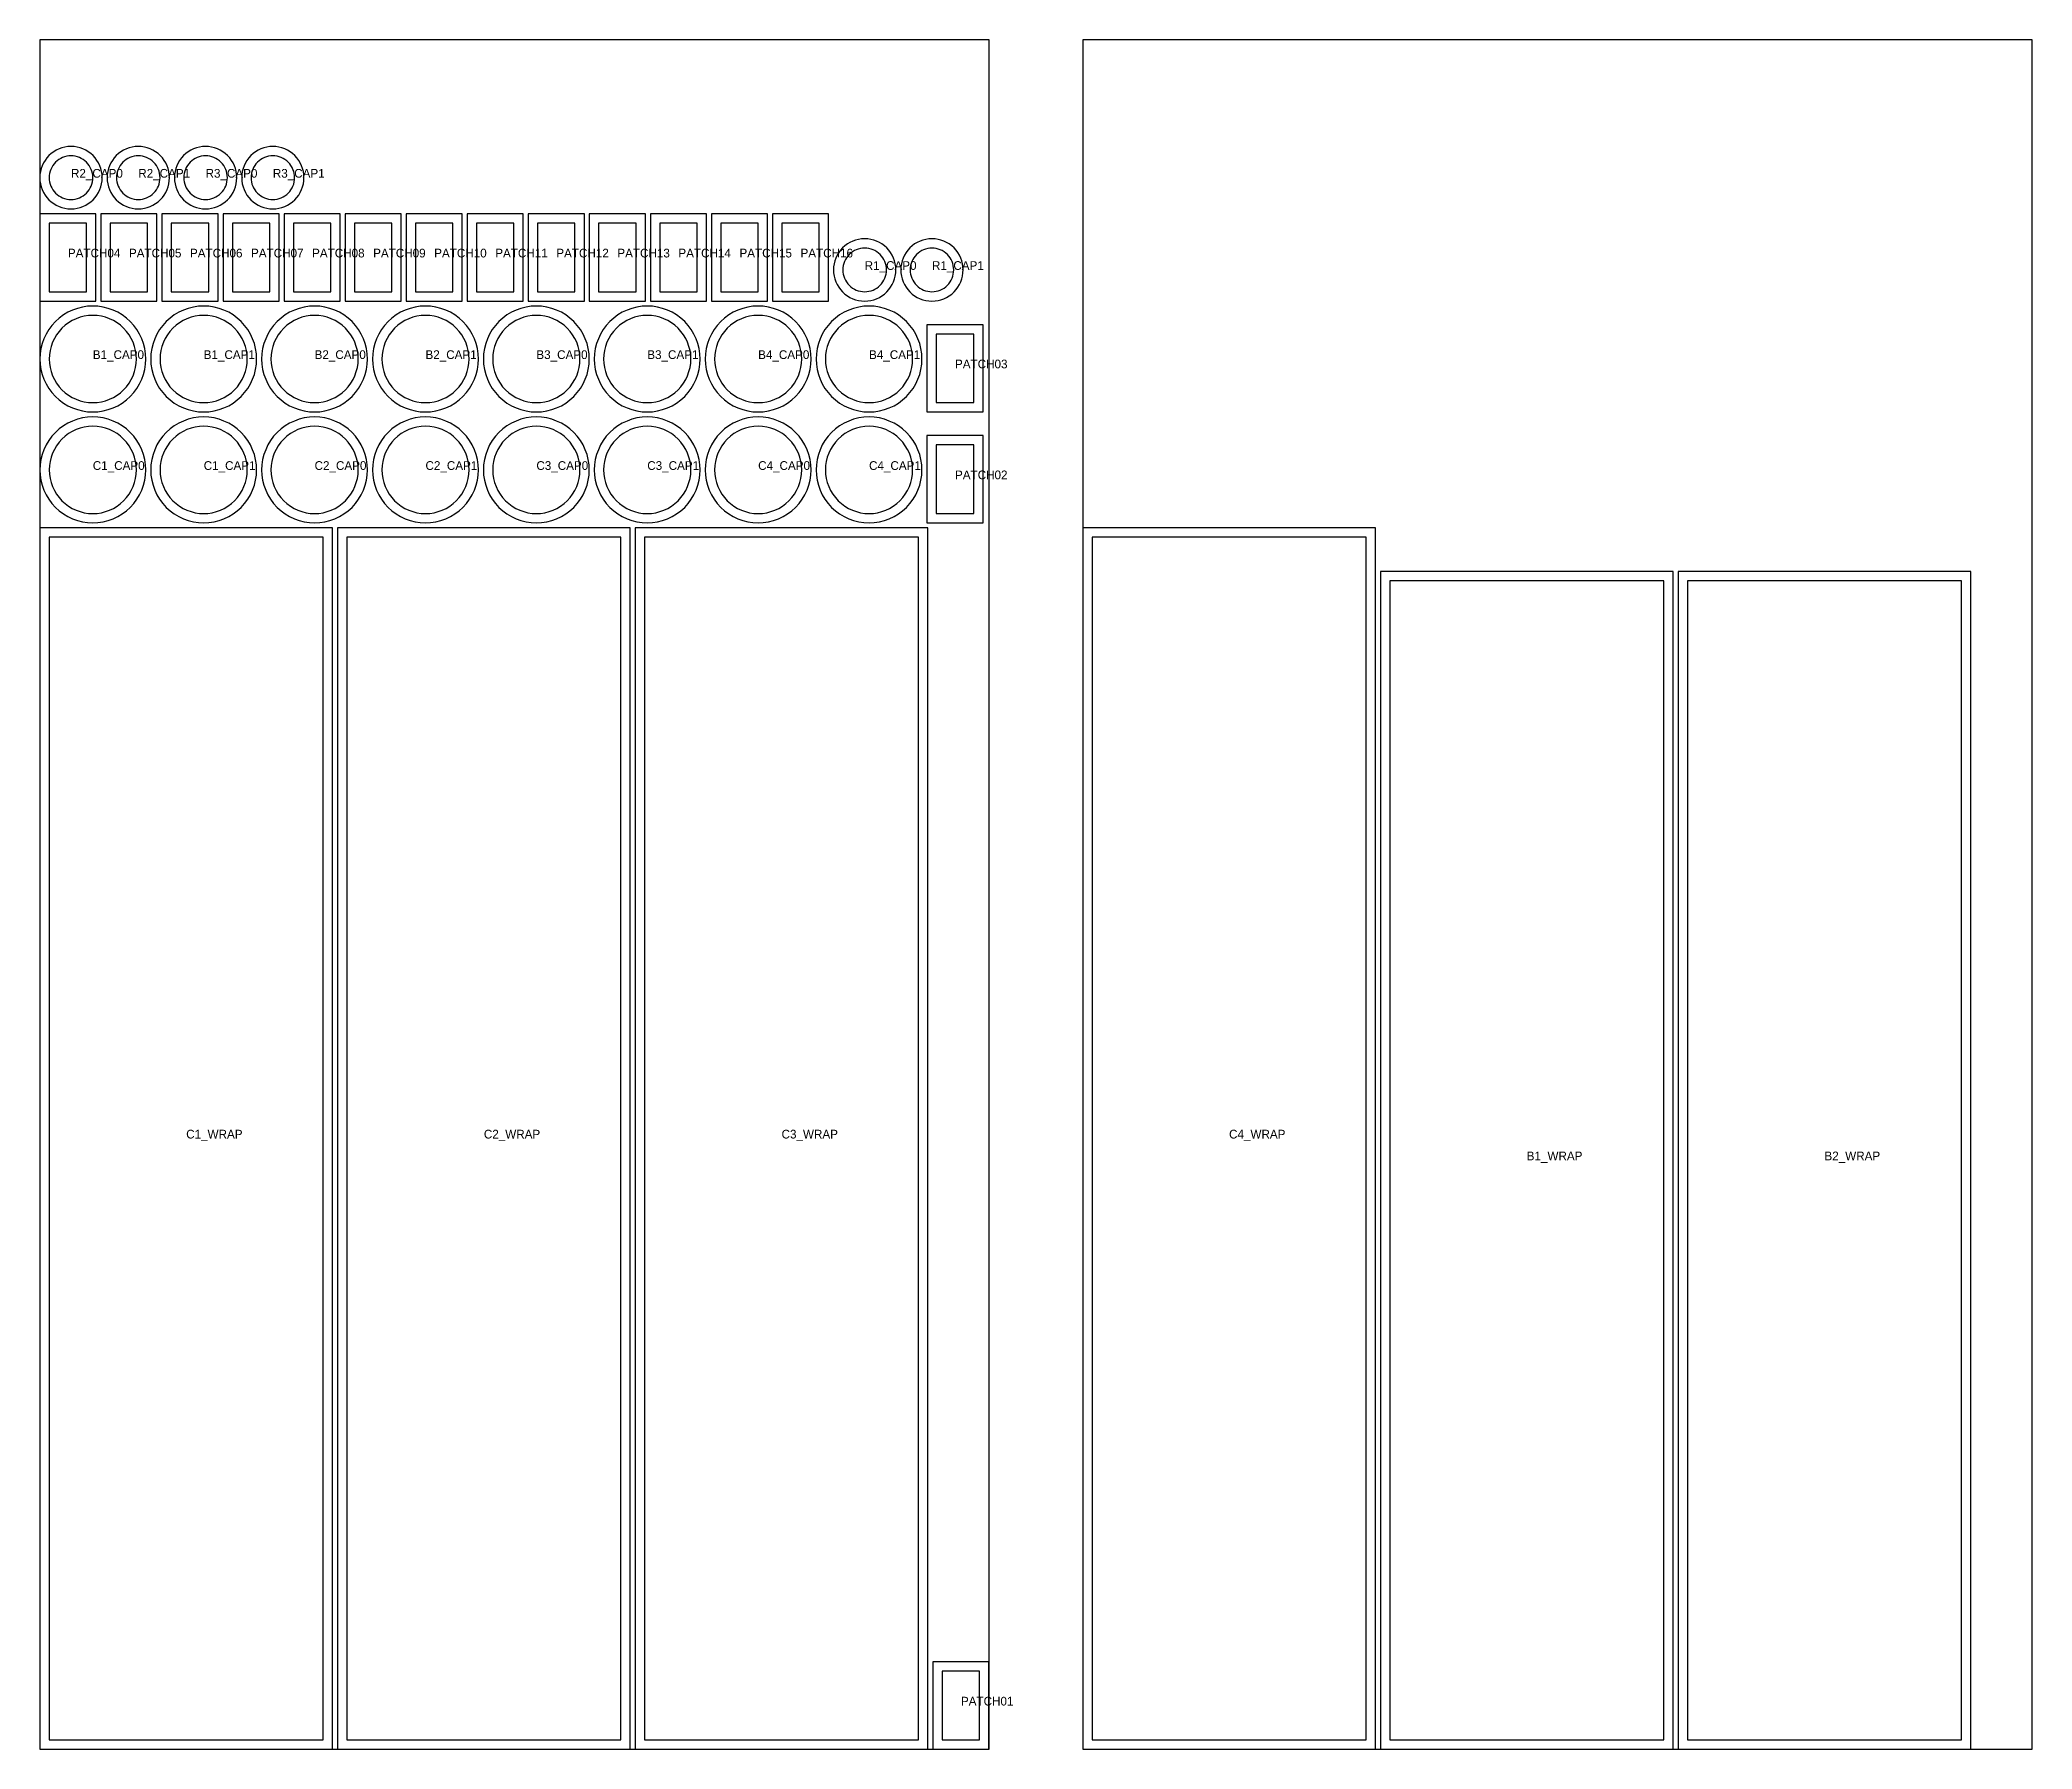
# Model space of a CAD drawing. Header units: millimetres. Extents: x 0 to 6546, y 0 to 2743.
# Drawn here: x 0 to 3198, y 0 to 2743 of the extents above; entities that cross this region are included whole.
import ezdxf

# ---------------------------------------------------------------- set-up
doc = ezdxf.new("R2010")
doc.units = ezdxf.units.MM
for name, color, linetype in [('FABRIC_CUT', 7, 'Continuous'), ('PART_IDS', 7, 'Continuous'), ('SEAM_REFERENCE', 7, 'Continuous'), ('STOCK_DO_NOT_CUT', 7, 'Continuous')]:
    doc.layers.add(name, color=color, linetype=linetype)

msp = doc.modelspace()

# ---------------------------------------------------------------- texts
at = {"layer": 'PART_IDS'}
for s, p in [('R2_CAP0', (50, 2522)), ('R2_CAP1', (158, 2522)), ('R3_CAP0', (266, 2522)), ('R3_CAP1', (374, 2522)), ('PATCH04', (45, 2394)), ('PATCH05', (143, 2394)), ('PATCH06', (241, 2394)), ('PATCH07', (339, 2394)), ('PATCH08', (437, 2394)), ('PATCH09', (535, 2394)), ('PATCH10', (633, 2394)), ('PATCH11', (731, 2394)), ('PATCH12', (829, 2394)), ('PATCH13', (927, 2394)), ('PATCH14', (1025, 2394)), ('PATCH15', (1123, 2394)), ('PATCH16', (1221, 2394)), ('R1_CAP0', (1324, 2374)), ('R1_CAP1', (1432, 2374)), ('B1_CAP0', (85, 2231)), ('B1_CAP1', (263, 2231)), ('B2_CAP0', (441, 2231)), ('B2_CAP1', (619, 2231)), ('B3_CAP0', (797, 2231)), ('B3_CAP1', (975, 2231)), ('B4_CAP0', (1153, 2231)), ('B4_CAP1', (1331, 2231)), ('PATCH03', (1469, 2216)), ('C1_CAP0', (85, 2053)), ('C1_CAP1', (263, 2053)), ('C2_CAP0', (441, 2053)), ('C2_CAP1', (619, 2053)), ('C3_CAP0', (797, 2053)), ('C3_CAP1', (975, 2053)), ('C4_CAP0', (1153, 2053)), ('C4_CAP1', (1331, 2053)), ('PATCH02', (1469, 2038)), ('C1_WRAP', (234.9, 980)), ('C2_WRAP', (712.7, 980)), ('C3_WRAP', (1190.6, 980)), ('C4_WRAP', (1908.9, 980)), ('B1_WRAP', (2386.7, 945)), ('B2_WRAP', (2864.6, 945)), ('PATCH01', (1478.5, 70))]:
    msp.add_text(s, height=14, dxfattribs=at).set_placement(p)

# ---------------------------------------------------------------- linework, layer by layer
at = {"layer": 'FABRIC_CUT'}
for points in [[(100, 2522), (99.8, 2526.9), (99, 2531.8), (97.8, 2536.5), (96.2, 2541.1), (94.1, 2545.6), (91.6, 2549.8), (88.7, 2553.7), (85.4, 2557.4), (81.7, 2560.7), (77.8, 2563.6), (73.6, 2566.1), (69.1, 2568.2), (64.5, 2569.8), (59.8, 2571), (54.9, 2571.8), (50, 2572), (45.1, 2571.8), (40.2, 2571), (35.5, 2569.8), (30.9, 2568.2), (26.4, 2566.1), (22.2, 2563.6), (18.3, 2560.7), (14.6, 2557.4), (11.3, 2553.7), (8.4, 2549.8), (5.9, 2545.6), (3.8, 2541.1), (2.2, 2536.5), (1, 2531.8), (0.2, 2526.9), (0, 2522), (0.2, 2517.1), (1, 2512.2), (2.2, 2507.5), (3.8, 2502.9), (5.9, 2498.4), (8.4, 2494.2), (11.3, 2490.3), (14.6, 2486.6), (18.3, 2483.3), (22.2, 2480.4), (26.4, 2477.9), (30.9, 2475.8), (35.5, 2474.2), (40.2, 2473), (45.1, 2472.2), (50, 2472), (54.9, 2472.2), (59.8, 2473), (64.5, 2474.2), (69.1, 2475.8), (73.6, 2477.9), (77.8, 2480.4), (81.7, 2483.3), (85.4, 2486.6), (88.7, 2490.3), (91.6, 2494.2), (94.1, 2498.4), (96.2, 2502.9), (97.8, 2507.5), (99, 2512.2), (99.8, 2517.1)], [(208, 2522), (207.8, 2526.9), (207, 2531.8), (205.8, 2536.5), (204.2, 2541.1), (202.1, 2545.6), (199.6, 2549.8), (196.7, 2553.7), (193.4, 2557.4), (189.7, 2560.7), (185.8, 2563.6), (181.6, 2566.1), (177.1, 2568.2), (172.5, 2569.8), (167.8, 2571), (162.9, 2571.8), (158, 2572), (153.1, 2571.8), (148.2, 2571), (143.5, 2569.8), (138.9, 2568.2), (134.4, 2566.1), (130.2, 2563.6), (126.3, 2560.7), (122.6, 2557.4), (119.3, 2553.7), (116.4, 2549.8), (113.9, 2545.6), (111.8, 2541.1), (110.2, 2536.5), (109, 2531.8), (108.2, 2526.9), (108, 2522), (108.2, 2517.1), (109, 2512.2), (110.2, 2507.5), (111.8, 2502.9), (113.9, 2498.4), (116.4, 2494.2), (119.3, 2490.3), (122.6, 2486.6), (126.3, 2483.3), (130.2, 2480.4), (134.4, 2477.9), (138.9, 2475.8), (143.5, 2474.2), (148.2, 2473), (153.1, 2472.2), (158, 2472), (162.9, 2472.2), (167.8, 2473), (172.5, 2474.2), (177.1, 2475.8), (181.6, 2477.9), (185.8, 2480.4), (189.7, 2483.3), (193.4, 2486.6), (196.7, 2490.3), (199.6, 2494.2), (202.1, 2498.4), (204.2, 2502.9), (205.8, 2507.5), (207, 2512.2), (207.8, 2517.1)], [(316, 2522), (315.8, 2526.9), (315, 2531.8), (313.8, 2536.5), (312.2, 2541.1), (310.1, 2545.6), (307.6, 2549.8), (304.7, 2553.7), (301.4, 2557.4), (297.7, 2560.7), (293.8, 2563.6), (289.6, 2566.1), (285.1, 2568.2), (280.5, 2569.8), (275.8, 2571), (270.9, 2571.8), (266, 2572), (261.1, 2571.8), (256.2, 2571), (251.5, 2569.8), (246.9, 2568.2), (242.4, 2566.1), (238.2, 2563.6), (234.3, 2560.7), (230.6, 2557.4), (227.3, 2553.7), (224.4, 2549.8), (221.9, 2545.6), (219.8, 2541.1), (218.2, 2536.5), (217, 2531.8), (216.2, 2526.9), (216, 2522), (216.2, 2517.1), (217, 2512.2), (218.2, 2507.5), (219.8, 2502.9), (221.9, 2498.4), (224.4, 2494.2), (227.3, 2490.3), (230.6, 2486.6), (234.3, 2483.3), (238.2, 2480.4), (242.4, 2477.9), (246.9, 2475.8), (251.5, 2474.2), (256.2, 2473), (261.1, 2472.2), (266, 2472), (270.9, 2472.2), (275.8, 2473), (280.5, 2474.2), (285.1, 2475.8), (289.6, 2477.9), (293.8, 2480.4), (297.7, 2483.3), (301.4, 2486.6), (304.7, 2490.3), (307.6, 2494.2), (310.1, 2498.4), (312.2, 2502.9), (313.8, 2507.5), (315, 2512.2), (315.8, 2517.1)], [(424, 2522), (423.8, 2526.9), (423, 2531.8), (421.8, 2536.5), (420.2, 2541.1), (418.1, 2545.6), (415.6, 2549.8), (412.7, 2553.7), (409.4, 2557.4), (405.7, 2560.7), (401.8, 2563.6), (397.6, 2566.1), (393.1, 2568.2), (388.5, 2569.8), (383.8, 2571), (378.9, 2571.8), (374, 2572), (369.1, 2571.8), (364.2, 2571), (359.5, 2569.8), (354.9, 2568.2), (350.4, 2566.1), (346.2, 2563.6), (342.3, 2560.7), (338.6, 2557.4), (335.3, 2553.7), (332.4, 2549.8), (329.9, 2545.6), (327.8, 2541.1), (326.2, 2536.5), (325, 2531.8), (324.2, 2526.9), (324, 2522), (324.2, 2517.1), (325, 2512.2), (326.2, 2507.5), (327.8, 2502.9), (329.9, 2498.4), (332.4, 2494.2), (335.3, 2490.3), (338.6, 2486.6), (342.3, 2483.3), (346.2, 2480.4), (350.4, 2477.9), (354.9, 2475.8), (359.5, 2474.2), (364.2, 2473), (369.1, 2472.2), (374, 2472), (378.9, 2472.2), (383.8, 2473), (388.5, 2474.2), (393.1, 2475.8), (397.6, 2477.9), (401.8, 2480.4), (405.7, 2483.3), (409.4, 2486.6), (412.7, 2490.3), (415.6, 2494.2), (418.1, 2498.4), (420.2, 2502.9), (421.8, 2507.5), (423, 2512.2), (423.8, 2517.1)], [(0, 2324), (90, 2324), (90, 2464), (0, 2464)], [(98, 2324), (188, 2324), (188, 2464), (98, 2464)], [(196, 2324), (286, 2324), (286, 2464), (196, 2464)], [(294, 2324), (384, 2324), (384, 2464), (294, 2464)], [(392, 2324), (482, 2324), (482, 2464), (392, 2464)], [(490, 2324), (580, 2324), (580, 2464), (490, 2464)], [(588, 2324), (678, 2324), (678, 2464), (588, 2464)], [(686, 2324), (776, 2324), (776, 2464), (686, 2464)], [(784, 2324), (874, 2324), (874, 2464), (784, 2464)], [(882, 2324), (972, 2324), (972, 2464), (882, 2464)], [(980, 2324), (1070, 2324), (1070, 2464), (980, 2464)], [(1078, 2324), (1168, 2324), (1168, 2464), (1078, 2464)], [(1176, 2324), (1266, 2324), (1266, 2464), (1176, 2464)], [(1374, 2374), (1373.8, 2378.9), (1373, 2383.8), (1371.8, 2388.5), (1370.2, 2393.1), (1368.1, 2397.6), (1365.6, 2401.8), (1362.7, 2405.7), (1359.4, 2409.4), (1355.7, 2412.7), (1351.8, 2415.6), (1347.6, 2418.1), (1343.1, 2420.2), (1338.5, 2421.8), (1333.8, 2423), (1328.9, 2423.8), (1324, 2424), (1319.1, 2423.8), (1314.2, 2423), (1309.5, 2421.8), (1304.9, 2420.2), (1300.4, 2418.1), (1296.2, 2415.6), (1292.3, 2412.7), (1288.6, 2409.4), (1285.3, 2405.7), (1282.4, 2401.8), (1279.9, 2397.6), (1277.8, 2393.1), (1276.2, 2388.5), (1275, 2383.8), (1274.2, 2378.9), (1274, 2374), (1274.2, 2369.1), (1275, 2364.2), (1276.2, 2359.5), (1277.8, 2354.9), (1279.9, 2350.4), (1282.4, 2346.2), (1285.3, 2342.3), (1288.6, 2338.6), (1292.3, 2335.3), (1296.2, 2332.4), (1300.4, 2329.9), (1304.9, 2327.8), (1309.5, 2326.2), (1314.2, 2325), (1319.1, 2324.2), (1324, 2324), (1328.9, 2324.2), (1333.8, 2325), (1338.5, 2326.2), (1343.1, 2327.8), (1347.6, 2329.9), (1351.8, 2332.4), (1355.7, 2335.3), (1359.4, 2338.6), (1362.7, 2342.3), (1365.6, 2346.2), (1368.1, 2350.4), (1370.2, 2354.9), (1371.8, 2359.5), (1373, 2364.2), (1373.8, 2369.1)], [(1482, 2374), (1481.8, 2378.9), (1481, 2383.8), (1479.8, 2388.5), (1478.2, 2393.1), (1476.1, 2397.6), (1473.6, 2401.8), (1470.7, 2405.7), (1467.4, 2409.4), (1463.7, 2412.7), (1459.8, 2415.6), (1455.6, 2418.1), (1451.1, 2420.2), (1446.5, 2421.8), (1441.8, 2423), (1436.9, 2423.8), (1432, 2424), (1427.1, 2423.8), (1422.2, 2423), (1417.5, 2421.8), (1412.9, 2420.2), (1408.4, 2418.1), (1404.2, 2415.6), (1400.3, 2412.7), (1396.6, 2409.4), (1393.3, 2405.7), (1390.4, 2401.8), (1387.9, 2397.6), (1385.8, 2393.1), (1384.2, 2388.5), (1383, 2383.8), (1382.2, 2378.9), (1382, 2374), (1382.2, 2369.1), (1383, 2364.2), (1384.2, 2359.5), (1385.8, 2354.9), (1387.9, 2350.4), (1390.4, 2346.2), (1393.3, 2342.3), (1396.6, 2338.6), (1400.3, 2335.3), (1404.2, 2332.4), (1408.4, 2329.9), (1412.9, 2327.8), (1417.5, 2326.2), (1422.2, 2325), (1427.1, 2324.2), (1432, 2324), (1436.9, 2324.2), (1441.8, 2325), (1446.5, 2326.2), (1451.1, 2327.8), (1455.6, 2329.9), (1459.8, 2332.4), (1463.7, 2335.3), (1467.4, 2338.6), (1470.7, 2342.3), (1473.6, 2346.2), (1476.1, 2350.4), (1478.2, 2354.9), (1479.8, 2359.5), (1481, 2364.2), (1481.8, 2369.1)], [(170, 2231), (169.6, 2239.3), (168.4, 2247.6), (166.3, 2255.7), (163.5, 2263.5), (160, 2271.1), (155.7, 2278.2), (150.7, 2284.9), (145.1, 2291.1), (138.9, 2296.7), (132.2, 2301.7), (125.1, 2306), (117.5, 2309.5), (109.7, 2312.3), (101.6, 2314.4), (93.3, 2315.6), (85, 2316), (76.7, 2315.6), (68.4, 2314.4), (60.3, 2312.3), (52.5, 2309.5), (44.9, 2306), (37.8, 2301.7), (31.1, 2296.7), (24.9, 2291.1), (19.3, 2284.9), (14.3, 2278.2), (10, 2271.1), (6.5, 2263.5), (3.7, 2255.7), (1.6, 2247.6), (0.4, 2239.3), (0, 2231), (0.4, 2222.7), (1.6, 2214.4), (3.7, 2206.3), (6.5, 2198.5), (10, 2190.9), (14.3, 2183.8), (19.3, 2177.1), (24.9, 2170.9), (31.1, 2165.3), (37.8, 2160.3), (44.9, 2156), (52.5, 2152.5), (60.3, 2149.7), (68.4, 2147.6), (76.7, 2146.4), (85, 2146), (93.3, 2146.4), (101.6, 2147.6), (109.7, 2149.7), (117.5, 2152.5), (125.1, 2156), (132.2, 2160.3), (138.9, 2165.3), (145.1, 2170.9), (150.7, 2177.1), (155.7, 2183.8), (160, 2190.9), (163.5, 2198.5), (166.3, 2206.3), (168.4, 2214.4), (169.6, 2222.7)], [(348, 2231), (347.6, 2239.3), (346.4, 2247.6), (344.3, 2255.7), (341.5, 2263.5), (338, 2271.1), (333.7, 2278.2), (328.7, 2284.9), (323.1, 2291.1), (316.9, 2296.7), (310.2, 2301.7), (303.1, 2306), (295.5, 2309.5), (287.7, 2312.3), (279.6, 2314.4), (271.3, 2315.6), (263, 2316), (254.7, 2315.6), (246.4, 2314.4), (238.3, 2312.3), (230.5, 2309.5), (222.9, 2306), (215.8, 2301.7), (209.1, 2296.7), (202.9, 2291.1), (197.3, 2284.9), (192.3, 2278.2), (188, 2271.1), (184.5, 2263.5), (181.7, 2255.7), (179.6, 2247.6), (178.4, 2239.3), (178, 2231), (178.4, 2222.7), (179.6, 2214.4), (181.7, 2206.3), (184.5, 2198.5), (188, 2190.9), (192.3, 2183.8), (197.3, 2177.1), (202.9, 2170.9), (209.1, 2165.3), (215.8, 2160.3), (222.9, 2156), (230.5, 2152.5), (238.3, 2149.7), (246.4, 2147.6), (254.7, 2146.4), (263, 2146), (271.3, 2146.4), (279.6, 2147.6), (287.7, 2149.7), (295.5, 2152.5), (303.1, 2156), (310.2, 2160.3), (316.9, 2165.3), (323.1, 2170.9), (328.7, 2177.1), (333.7, 2183.8), (338, 2190.9), (341.5, 2198.5), (344.3, 2206.3), (346.4, 2214.4), (347.6, 2222.7)], [(526, 2231), (525.6, 2239.3), (524.4, 2247.6), (522.3, 2255.7), (519.5, 2263.5), (516, 2271.1), (511.7, 2278.2), (506.7, 2284.9), (501.1, 2291.1), (494.9, 2296.7), (488.2, 2301.7), (481.1, 2306), (473.5, 2309.5), (465.7, 2312.3), (457.6, 2314.4), (449.3, 2315.6), (441, 2316), (432.7, 2315.6), (424.4, 2314.4), (416.3, 2312.3), (408.5, 2309.5), (400.9, 2306), (393.8, 2301.7), (387.1, 2296.7), (380.9, 2291.1), (375.3, 2284.9), (370.3, 2278.2), (366, 2271.1), (362.5, 2263.5), (359.7, 2255.7), (357.6, 2247.6), (356.4, 2239.3), (356, 2231), (356.4, 2222.7), (357.6, 2214.4), (359.7, 2206.3), (362.5, 2198.5), (366, 2190.9), (370.3, 2183.8), (375.3, 2177.1), (380.9, 2170.9), (387.1, 2165.3), (393.8, 2160.3), (400.9, 2156), (408.5, 2152.5), (416.3, 2149.7), (424.4, 2147.6), (432.7, 2146.4), (441, 2146), (449.3, 2146.4), (457.6, 2147.6), (465.7, 2149.7), (473.5, 2152.5), (481.1, 2156), (488.2, 2160.3), (494.9, 2165.3), (501.1, 2170.9), (506.7, 2177.1), (511.7, 2183.8), (516, 2190.9), (519.5, 2198.5), (522.3, 2206.3), (524.4, 2214.4), (525.6, 2222.7)], [(704, 2231), (703.6, 2239.3), (702.4, 2247.6), (700.3, 2255.7), (697.5, 2263.5), (694, 2271.1), (689.7, 2278.2), (684.7, 2284.9), (679.1, 2291.1), (672.9, 2296.7), (666.2, 2301.7), (659.1, 2306), (651.5, 2309.5), (643.7, 2312.3), (635.6, 2314.4), (627.3, 2315.6), (619, 2316), (610.7, 2315.6), (602.4, 2314.4), (594.3, 2312.3), (586.5, 2309.5), (578.9, 2306), (571.8, 2301.7), (565.1, 2296.7), (558.9, 2291.1), (553.3, 2284.9), (548.3, 2278.2), (544, 2271.1), (540.5, 2263.5), (537.7, 2255.7), (535.6, 2247.6), (534.4, 2239.3), (534, 2231), (534.4, 2222.7), (535.6, 2214.4), (537.7, 2206.3), (540.5, 2198.5), (544, 2190.9), (548.3, 2183.8), (553.3, 2177.1), (558.9, 2170.9), (565.1, 2165.3), (571.8, 2160.3), (578.9, 2156), (586.5, 2152.5), (594.3, 2149.7), (602.4, 2147.6), (610.7, 2146.4), (619, 2146), (627.3, 2146.4), (635.6, 2147.6), (643.7, 2149.7), (651.5, 2152.5), (659.1, 2156), (666.2, 2160.3), (672.9, 2165.3), (679.1, 2170.9), (684.7, 2177.1), (689.7, 2183.8), (694, 2190.9), (697.5, 2198.5), (700.3, 2206.3), (702.4, 2214.4), (703.6, 2222.7)], [(882, 2231), (881.6, 2239.3), (880.4, 2247.6), (878.3, 2255.7), (875.5, 2263.5), (872, 2271.1), (867.7, 2278.2), (862.7, 2284.9), (857.1, 2291.1), (850.9, 2296.7), (844.2, 2301.7), (837.1, 2306), (829.5, 2309.5), (821.7, 2312.3), (813.6, 2314.4), (805.3, 2315.6), (797, 2316), (788.7, 2315.6), (780.4, 2314.4), (772.3, 2312.3), (764.5, 2309.5), (756.9, 2306), (749.8, 2301.7), (743.1, 2296.7), (736.9, 2291.1), (731.3, 2284.9), (726.3, 2278.2), (722, 2271.1), (718.5, 2263.5), (715.7, 2255.7), (713.6, 2247.6), (712.4, 2239.3), (712, 2231), (712.4, 2222.7), (713.6, 2214.4), (715.7, 2206.3), (718.5, 2198.5), (722, 2190.9), (726.3, 2183.8), (731.3, 2177.1), (736.9, 2170.9), (743.1, 2165.3), (749.8, 2160.3), (756.9, 2156), (764.5, 2152.5), (772.3, 2149.7), (780.4, 2147.6), (788.7, 2146.4), (797, 2146), (805.3, 2146.4), (813.6, 2147.6), (821.7, 2149.7), (829.5, 2152.5), (837.1, 2156), (844.2, 2160.3), (850.9, 2165.3), (857.1, 2170.9), (862.7, 2177.1), (867.7, 2183.8), (872, 2190.9), (875.5, 2198.5), (878.3, 2206.3), (880.4, 2214.4), (881.6, 2222.7)], [(1060, 2231), (1059.6, 2239.3), (1058.4, 2247.6), (1056.3, 2255.7), (1053.5, 2263.5), (1050, 2271.1), (1045.7, 2278.2), (1040.7, 2284.9), (1035.1, 2291.1), (1028.9, 2296.7), (1022.2, 2301.7), (1015.1, 2306), (1007.5, 2309.5), (999.7, 2312.3), (991.6, 2314.4), (983.3, 2315.6), (975, 2316), (966.7, 2315.6), (958.4, 2314.4), (950.3, 2312.3), (942.5, 2309.5), (934.9, 2306), (927.8, 2301.7), (921.1, 2296.7), (914.9, 2291.1), (909.3, 2284.9), (904.3, 2278.2), (900, 2271.1), (896.5, 2263.5), (893.7, 2255.7), (891.6, 2247.6), (890.4, 2239.3), (890, 2231), (890.4, 2222.7), (891.6, 2214.4), (893.7, 2206.3), (896.5, 2198.5), (900, 2190.9), (904.3, 2183.8), (909.3, 2177.1), (914.9, 2170.9), (921.1, 2165.3), (927.8, 2160.3), (934.9, 2156), (942.5, 2152.5), (950.3, 2149.7), (958.4, 2147.6), (966.7, 2146.4), (975, 2146), (983.3, 2146.4), (991.6, 2147.6), (999.7, 2149.7), (1007.5, 2152.5), (1015.1, 2156), (1022.2, 2160.3), (1028.9, 2165.3), (1035.1, 2170.9), (1040.7, 2177.1), (1045.7, 2183.8), (1050, 2190.9), (1053.5, 2198.5), (1056.3, 2206.3), (1058.4, 2214.4), (1059.6, 2222.7)], [(1238, 2231), (1237.6, 2239.3), (1236.4, 2247.6), (1234.3, 2255.7), (1231.5, 2263.5), (1228, 2271.1), (1223.7, 2278.2), (1218.7, 2284.9), (1213.1, 2291.1), (1206.9, 2296.7), (1200.2, 2301.7), (1193.1, 2306), (1185.5, 2309.5), (1177.7, 2312.3), (1169.6, 2314.4), (1161.3, 2315.6), (1153, 2316), (1144.7, 2315.6), (1136.4, 2314.4), (1128.3, 2312.3), (1120.5, 2309.5), (1112.9, 2306), (1105.8, 2301.7), (1099.1, 2296.7), (1092.9, 2291.1), (1087.3, 2284.9), (1082.3, 2278.2), (1078, 2271.1), (1074.5, 2263.5), (1071.7, 2255.7), (1069.6, 2247.6), (1068.4, 2239.3), (1068, 2231), (1068.4, 2222.7), (1069.6, 2214.4), (1071.7, 2206.3), (1074.5, 2198.5), (1078, 2190.9), (1082.3, 2183.8), (1087.3, 2177.1), (1092.9, 2170.9), (1099.1, 2165.3), (1105.8, 2160.3), (1112.9, 2156), (1120.5, 2152.5), (1128.3, 2149.7), (1136.4, 2147.6), (1144.7, 2146.4), (1153, 2146), (1161.3, 2146.4), (1169.6, 2147.6), (1177.7, 2149.7), (1185.5, 2152.5), (1193.1, 2156), (1200.2, 2160.3), (1206.9, 2165.3), (1213.1, 2170.9), (1218.7, 2177.1), (1223.7, 2183.8), (1228, 2190.9), (1231.5, 2198.5), (1234.3, 2206.3), (1236.4, 2214.4), (1237.6, 2222.7)], [(1416, 2231), (1415.6, 2239.3), (1414.4, 2247.6), (1412.3, 2255.7), (1409.5, 2263.5), (1406, 2271.1), (1401.7, 2278.2), (1396.7, 2284.9), (1391.1, 2291.1), (1384.9, 2296.7), (1378.2, 2301.7), (1371.1, 2306), (1363.5, 2309.5), (1355.7, 2312.3), (1347.6, 2314.4), (1339.3, 2315.6), (1331, 2316), (1322.7, 2315.6), (1314.4, 2314.4), (1306.3, 2312.3), (1298.5, 2309.5), (1290.9, 2306), (1283.8, 2301.7), (1277.1, 2296.7), (1270.9, 2291.1), (1265.3, 2284.9), (1260.3, 2278.2), (1256, 2271.1), (1252.5, 2263.5), (1249.7, 2255.7), (1247.6, 2247.6), (1246.4, 2239.3), (1246, 2231), (1246.4, 2222.7), (1247.6, 2214.4), (1249.7, 2206.3), (1252.5, 2198.5), (1256, 2190.9), (1260.3, 2183.8), (1265.3, 2177.1), (1270.9, 2170.9), (1277.1, 2165.3), (1283.8, 2160.3), (1290.9, 2156), (1298.5, 2152.5), (1306.3, 2149.7), (1314.4, 2147.6), (1322.7, 2146.4), (1331, 2146), (1339.3, 2146.4), (1347.6, 2147.6), (1355.7, 2149.7), (1363.5, 2152.5), (1371.1, 2156), (1378.2, 2160.3), (1384.9, 2165.3), (1391.1, 2170.9), (1396.7, 2177.1), (1401.7, 2183.8), (1406, 2190.9), (1409.5, 2198.5), (1412.3, 2206.3), (1414.4, 2214.4), (1415.6, 2222.7)], [(1424, 2146), (1514, 2146), (1514, 2286), (1424, 2286)], [(170, 2053), (169.6, 2061.3), (168.4, 2069.6), (166.3, 2077.7), (163.5, 2085.5), (160, 2093.1), (155.7, 2100.2), (150.7, 2106.9), (145.1, 2113.1), (138.9, 2118.7), (132.2, 2123.7), (125.1, 2128), (117.5, 2131.5), (109.7, 2134.3), (101.6, 2136.4), (93.3, 2137.6), (85, 2138), (76.7, 2137.6), (68.4, 2136.4), (60.3, 2134.3), (52.5, 2131.5), (44.9, 2128), (37.8, 2123.7), (31.1, 2118.7), (24.9, 2113.1), (19.3, 2106.9), (14.3, 2100.2), (10, 2093.1), (6.5, 2085.5), (3.7, 2077.7), (1.6, 2069.6), (0.4, 2061.3), (0, 2053), (0.4, 2044.7), (1.6, 2036.4), (3.7, 2028.3), (6.5, 2020.5), (10, 2012.9), (14.3, 2005.8), (19.3, 1999.1), (24.9, 1992.9), (31.1, 1987.3), (37.8, 1982.3), (44.9, 1978), (52.5, 1974.5), (60.3, 1971.7), (68.4, 1969.6), (76.7, 1968.4), (85, 1968), (93.3, 1968.4), (101.6, 1969.6), (109.7, 1971.7), (117.5, 1974.5), (125.1, 1978), (132.2, 1982.3), (138.9, 1987.3), (145.1, 1992.9), (150.7, 1999.1), (155.7, 2005.8), (160, 2012.9), (163.5, 2020.5), (166.3, 2028.3), (168.4, 2036.4), (169.6, 2044.7)], [(348, 2053), (347.6, 2061.3), (346.4, 2069.6), (344.3, 2077.7), (341.5, 2085.5), (338, 2093.1), (333.7, 2100.2), (328.7, 2106.9), (323.1, 2113.1), (316.9, 2118.7), (310.2, 2123.7), (303.1, 2128), (295.5, 2131.5), (287.7, 2134.3), (279.6, 2136.4), (271.3, 2137.6), (263, 2138), (254.7, 2137.6), (246.4, 2136.4), (238.3, 2134.3), (230.5, 2131.5), (222.9, 2128), (215.8, 2123.7), (209.1, 2118.7), (202.9, 2113.1), (197.3, 2106.9), (192.3, 2100.2), (188, 2093.1), (184.5, 2085.5), (181.7, 2077.7), (179.6, 2069.6), (178.4, 2061.3), (178, 2053), (178.4, 2044.7), (179.6, 2036.4), (181.7, 2028.3), (184.5, 2020.5), (188, 2012.9), (192.3, 2005.8), (197.3, 1999.1), (202.9, 1992.9), (209.1, 1987.3), (215.8, 1982.3), (222.9, 1978), (230.5, 1974.5), (238.3, 1971.7), (246.4, 1969.6), (254.7, 1968.4), (263, 1968), (271.3, 1968.4), (279.6, 1969.6), (287.7, 1971.7), (295.5, 1974.5), (303.1, 1978), (310.2, 1982.3), (316.9, 1987.3), (323.1, 1992.9), (328.7, 1999.1), (333.7, 2005.8), (338, 2012.9), (341.5, 2020.5), (344.3, 2028.3), (346.4, 2036.4), (347.6, 2044.7)], [(526, 2053), (525.6, 2061.3), (524.4, 2069.6), (522.3, 2077.7), (519.5, 2085.5), (516, 2093.1), (511.7, 2100.2), (506.7, 2106.9), (501.1, 2113.1), (494.9, 2118.7), (488.2, 2123.7), (481.1, 2128), (473.5, 2131.5), (465.7, 2134.3), (457.6, 2136.4), (449.3, 2137.6), (441, 2138), (432.7, 2137.6), (424.4, 2136.4), (416.3, 2134.3), (408.5, 2131.5), (400.9, 2128), (393.8, 2123.7), (387.1, 2118.7), (380.9, 2113.1), (375.3, 2106.9), (370.3, 2100.2), (366, 2093.1), (362.5, 2085.5), (359.7, 2077.7), (357.6, 2069.6), (356.4, 2061.3), (356, 2053), (356.4, 2044.7), (357.6, 2036.4), (359.7, 2028.3), (362.5, 2020.5), (366, 2012.9), (370.3, 2005.8), (375.3, 1999.1), (380.9, 1992.9), (387.1, 1987.3), (393.8, 1982.3), (400.9, 1978), (408.5, 1974.5), (416.3, 1971.7), (424.4, 1969.6), (432.7, 1968.4), (441, 1968), (449.3, 1968.4), (457.6, 1969.6), (465.7, 1971.7), (473.5, 1974.5), (481.1, 1978), (488.2, 1982.3), (494.9, 1987.3), (501.1, 1992.9), (506.7, 1999.1), (511.7, 2005.8), (516, 2012.9), (519.5, 2020.5), (522.3, 2028.3), (524.4, 2036.4), (525.6, 2044.7)], [(704, 2053), (703.6, 2061.3), (702.4, 2069.6), (700.3, 2077.7), (697.5, 2085.5), (694, 2093.1), (689.7, 2100.2), (684.7, 2106.9), (679.1, 2113.1), (672.9, 2118.7), (666.2, 2123.7), (659.1, 2128), (651.5, 2131.5), (643.7, 2134.3), (635.6, 2136.4), (627.3, 2137.6), (619, 2138), (610.7, 2137.6), (602.4, 2136.4), (594.3, 2134.3), (586.5, 2131.5), (578.9, 2128), (571.8, 2123.7), (565.1, 2118.7), (558.9, 2113.1), (553.3, 2106.9), (548.3, 2100.2), (544, 2093.1), (540.5, 2085.5), (537.7, 2077.7), (535.6, 2069.6), (534.4, 2061.3), (534, 2053), (534.4, 2044.7), (535.6, 2036.4), (537.7, 2028.3), (540.5, 2020.5), (544, 2012.9), (548.3, 2005.8), (553.3, 1999.1), (558.9, 1992.9), (565.1, 1987.3), (571.8, 1982.3), (578.9, 1978), (586.5, 1974.5), (594.3, 1971.7), (602.4, 1969.6), (610.7, 1968.4), (619, 1968), (627.3, 1968.4), (635.6, 1969.6), (643.7, 1971.7), (651.5, 1974.5), (659.1, 1978), (666.2, 1982.3), (672.9, 1987.3), (679.1, 1992.9), (684.7, 1999.1), (689.7, 2005.8), (694, 2012.9), (697.5, 2020.5), (700.3, 2028.3), (702.4, 2036.4), (703.6, 2044.7)], [(882, 2053), (881.6, 2061.3), (880.4, 2069.6), (878.3, 2077.7), (875.5, 2085.5), (872, 2093.1), (867.7, 2100.2), (862.7, 2106.9), (857.1, 2113.1), (850.9, 2118.7), (844.2, 2123.7), (837.1, 2128), (829.5, 2131.5), (821.7, 2134.3), (813.6, 2136.4), (805.3, 2137.6), (797, 2138), (788.7, 2137.6), (780.4, 2136.4), (772.3, 2134.3), (764.5, 2131.5), (756.9, 2128), (749.8, 2123.7), (743.1, 2118.7), (736.9, 2113.1), (731.3, 2106.9), (726.3, 2100.2), (722, 2093.1), (718.5, 2085.5), (715.7, 2077.7), (713.6, 2069.6), (712.4, 2061.3), (712, 2053), (712.4, 2044.7), (713.6, 2036.4), (715.7, 2028.3), (718.5, 2020.5), (722, 2012.9), (726.3, 2005.8), (731.3, 1999.1), (736.9, 1992.9), (743.1, 1987.3), (749.8, 1982.3), (756.9, 1978), (764.5, 1974.5), (772.3, 1971.7), (780.4, 1969.6), (788.7, 1968.4), (797, 1968), (805.3, 1968.4), (813.6, 1969.6), (821.7, 1971.7), (829.5, 1974.5), (837.1, 1978), (844.2, 1982.3), (850.9, 1987.3), (857.1, 1992.9), (862.7, 1999.1), (867.7, 2005.8), (872, 2012.9), (875.5, 2020.5), (878.3, 2028.3), (880.4, 2036.4), (881.6, 2044.7)], [(1060, 2053), (1059.6, 2061.3), (1058.4, 2069.6), (1056.3, 2077.7), (1053.5, 2085.5), (1050, 2093.1), (1045.7, 2100.2), (1040.7, 2106.9), (1035.1, 2113.1), (1028.9, 2118.7), (1022.2, 2123.7), (1015.1, 2128), (1007.5, 2131.5), (999.7, 2134.3), (991.6, 2136.4), (983.3, 2137.6), (975, 2138), (966.7, 2137.6), (958.4, 2136.4), (950.3, 2134.3), (942.5, 2131.5), (934.9, 2128), (927.8, 2123.7), (921.1, 2118.7), (914.9, 2113.1), (909.3, 2106.9), (904.3, 2100.2), (900, 2093.1), (896.5, 2085.5), (893.7, 2077.7), (891.6, 2069.6), (890.4, 2061.3), (890, 2053), (890.4, 2044.7), (891.6, 2036.4), (893.7, 2028.3), (896.5, 2020.5), (900, 2012.9), (904.3, 2005.8), (909.3, 1999.1), (914.9, 1992.9), (921.1, 1987.3), (927.8, 1982.3), (934.9, 1978), (942.5, 1974.5), (950.3, 1971.7), (958.4, 1969.6), (966.7, 1968.4), (975, 1968), (983.3, 1968.4), (991.6, 1969.6), (999.7, 1971.7), (1007.5, 1974.5), (1015.1, 1978), (1022.2, 1982.3), (1028.9, 1987.3), (1035.1, 1992.9), (1040.7, 1999.1), (1045.7, 2005.8), (1050, 2012.9), (1053.5, 2020.5), (1056.3, 2028.3), (1058.4, 2036.4), (1059.6, 2044.7)], [(1238, 2053), (1237.6, 2061.3), (1236.4, 2069.6), (1234.3, 2077.7), (1231.5, 2085.5), (1228, 2093.1), (1223.7, 2100.2), (1218.7, 2106.9), (1213.1, 2113.1), (1206.9, 2118.7), (1200.2, 2123.7), (1193.1, 2128), (1185.5, 2131.5), (1177.7, 2134.3), (1169.6, 2136.4), (1161.3, 2137.6), (1153, 2138), (1144.7, 2137.6), (1136.4, 2136.4), (1128.3, 2134.3), (1120.5, 2131.5), (1112.9, 2128), (1105.8, 2123.7), (1099.1, 2118.7), (1092.9, 2113.1), (1087.3, 2106.9), (1082.3, 2100.2), (1078, 2093.1), (1074.5, 2085.5), (1071.7, 2077.7), (1069.6, 2069.6), (1068.4, 2061.3), (1068, 2053), (1068.4, 2044.7), (1069.6, 2036.4), (1071.7, 2028.3), (1074.5, 2020.5), (1078, 2012.9), (1082.3, 2005.8), (1087.3, 1999.1), (1092.9, 1992.9), (1099.1, 1987.3), (1105.8, 1982.3), (1112.9, 1978), (1120.5, 1974.5), (1128.3, 1971.7), (1136.4, 1969.6), (1144.7, 1968.4), (1153, 1968), (1161.3, 1968.4), (1169.6, 1969.6), (1177.7, 1971.7), (1185.5, 1974.5), (1193.1, 1978), (1200.2, 1982.3), (1206.9, 1987.3), (1213.1, 1992.9), (1218.7, 1999.1), (1223.7, 2005.8), (1228, 2012.9), (1231.5, 2020.5), (1234.3, 2028.3), (1236.4, 2036.4), (1237.6, 2044.7)], [(1416, 2053), (1415.6, 2061.3), (1414.4, 2069.6), (1412.3, 2077.7), (1409.5, 2085.5), (1406, 2093.1), (1401.7, 2100.2), (1396.7, 2106.9), (1391.1, 2113.1), (1384.9, 2118.7), (1378.2, 2123.7), (1371.1, 2128), (1363.5, 2131.5), (1355.7, 2134.3), (1347.6, 2136.4), (1339.3, 2137.6), (1331, 2138), (1322.7, 2137.6), (1314.4, 2136.4), (1306.3, 2134.3), (1298.5, 2131.5), (1290.9, 2128), (1283.8, 2123.7), (1277.1, 2118.7), (1270.9, 2113.1), (1265.3, 2106.9), (1260.3, 2100.2), (1256, 2093.1), (1252.5, 2085.5), (1249.7, 2077.7), (1247.6, 2069.6), (1246.4, 2061.3), (1246, 2053), (1246.4, 2044.7), (1247.6, 2036.4), (1249.7, 2028.3), (1252.5, 2020.5), (1256, 2012.9), (1260.3, 2005.8), (1265.3, 1999.1), (1270.9, 1992.9), (1277.1, 1987.3), (1283.8, 1982.3), (1290.9, 1978), (1298.5, 1974.5), (1306.3, 1971.7), (1314.4, 1969.6), (1322.7, 1968.4), (1331, 1968), (1339.3, 1968.4), (1347.6, 1969.6), (1355.7, 1971.7), (1363.5, 1974.5), (1371.1, 1978), (1378.2, 1982.3), (1384.9, 1987.3), (1391.1, 1992.9), (1396.7, 1999.1), (1401.7, 2005.8), (1406, 2012.9), (1409.5, 2020.5), (1412.3, 2028.3), (1414.4, 2036.4), (1415.6, 2044.7)], [(1424, 1968), (1514, 1968), (1514, 2108), (1424, 2108)], [(0, 0), (469.8, 0), (469.8, 1960), (0, 1960)], [(477.8, 0), (947.6, 0), (947.6, 1960), (477.8, 1960)], [(955.6, 0), (1425.5, 0), (1425.5, 1960), (955.6, 1960)], [(1674, 0), (2143.8, 0), (2143.8, 1960), (1674, 1960)], [(2151.8, 0), (2621.6, 0), (2621.6, 1890), (2151.8, 1890)], [(2629.6, 0), (3099.5, 0), (3099.5, 1890), (2629.6, 1890)], [(1433.5, 0), (1523.5, 0), (1523.5, 140), (1433.5, 140)]]:
    msp.add_lwpolyline(points, close=True, dxfattribs=at)
at = {"layer": 'SEAM_REFERENCE'}
for points in [[(85, 2522), (84.8, 2525.4), (84.3, 2528.8), (83.5, 2532.2), (82.3, 2535.4), (80.9, 2538.5), (79.1, 2541.4), (77.1, 2544.2), (74.7, 2546.7), (72.2, 2549.1), (69.4, 2551.1), (66.5, 2552.9), (63.4, 2554.3), (60.2, 2555.5), (56.8, 2556.3), (53.4, 2556.8), (50, 2557), (46.6, 2556.8), (43.2, 2556.3), (39.8, 2555.5), (36.6, 2554.3), (33.5, 2552.9), (30.6, 2551.1), (27.8, 2549.1), (25.3, 2546.7), (22.9, 2544.2), (20.9, 2541.4), (19.1, 2538.5), (17.7, 2535.4), (16.5, 2532.2), (15.7, 2528.8), (15.2, 2525.4), (15, 2522), (15.2, 2518.6), (15.7, 2515.2), (16.5, 2511.8), (17.7, 2508.6), (19.1, 2505.5), (20.9, 2502.6), (22.9, 2499.8), (25.3, 2497.3), (27.8, 2494.9), (30.6, 2492.9), (33.5, 2491.1), (36.6, 2489.7), (39.8, 2488.5), (43.2, 2487.7), (46.6, 2487.2), (50, 2487), (53.4, 2487.2), (56.8, 2487.7), (60.2, 2488.5), (63.4, 2489.7), (66.5, 2491.1), (69.4, 2492.9), (72.2, 2494.9), (74.7, 2497.3), (77.1, 2499.8), (79.1, 2502.6), (80.9, 2505.5), (82.3, 2508.6), (83.5, 2511.8), (84.3, 2515.2), (84.8, 2518.6)], [(193, 2522), (192.8, 2525.4), (192.3, 2528.8), (191.5, 2532.2), (190.3, 2535.4), (188.9, 2538.5), (187.1, 2541.4), (185.1, 2544.2), (182.7, 2546.7), (180.2, 2549.1), (177.4, 2551.1), (174.5, 2552.9), (171.4, 2554.3), (168.2, 2555.5), (164.8, 2556.3), (161.4, 2556.8), (158, 2557), (154.6, 2556.8), (151.2, 2556.3), (147.8, 2555.5), (144.6, 2554.3), (141.5, 2552.9), (138.6, 2551.1), (135.8, 2549.1), (133.3, 2546.7), (130.9, 2544.2), (128.9, 2541.4), (127.1, 2538.5), (125.7, 2535.4), (124.5, 2532.2), (123.7, 2528.8), (123.2, 2525.4), (123, 2522), (123.2, 2518.6), (123.7, 2515.2), (124.5, 2511.8), (125.7, 2508.6), (127.1, 2505.5), (128.9, 2502.6), (130.9, 2499.8), (133.3, 2497.3), (135.8, 2494.9), (138.6, 2492.9), (141.5, 2491.1), (144.6, 2489.7), (147.8, 2488.5), (151.2, 2487.7), (154.6, 2487.2), (158, 2487), (161.4, 2487.2), (164.8, 2487.7), (168.2, 2488.5), (171.4, 2489.7), (174.5, 2491.1), (177.4, 2492.9), (180.2, 2494.9), (182.7, 2497.3), (185.1, 2499.8), (187.1, 2502.6), (188.9, 2505.5), (190.3, 2508.6), (191.5, 2511.8), (192.3, 2515.2), (192.8, 2518.6)], [(301, 2522), (300.8, 2525.4), (300.3, 2528.8), (299.5, 2532.2), (298.3, 2535.4), (296.9, 2538.5), (295.1, 2541.4), (293.1, 2544.2), (290.7, 2546.7), (288.2, 2549.1), (285.4, 2551.1), (282.5, 2552.9), (279.4, 2554.3), (276.2, 2555.5), (272.8, 2556.3), (269.4, 2556.8), (266, 2557), (262.6, 2556.8), (259.2, 2556.3), (255.8, 2555.5), (252.6, 2554.3), (249.5, 2552.9), (246.6, 2551.1), (243.8, 2549.1), (241.3, 2546.7), (238.9, 2544.2), (236.9, 2541.4), (235.1, 2538.5), (233.7, 2535.4), (232.5, 2532.2), (231.7, 2528.8), (231.2, 2525.4), (231, 2522), (231.2, 2518.6), (231.7, 2515.2), (232.5, 2511.8), (233.7, 2508.6), (235.1, 2505.5), (236.9, 2502.6), (238.9, 2499.8), (241.3, 2497.3), (243.8, 2494.9), (246.6, 2492.9), (249.5, 2491.1), (252.6, 2489.7), (255.8, 2488.5), (259.2, 2487.7), (262.6, 2487.2), (266, 2487), (269.4, 2487.2), (272.8, 2487.7), (276.2, 2488.5), (279.4, 2489.7), (282.5, 2491.1), (285.4, 2492.9), (288.2, 2494.9), (290.7, 2497.3), (293.1, 2499.8), (295.1, 2502.6), (296.9, 2505.5), (298.3, 2508.6), (299.5, 2511.8), (300.3, 2515.2), (300.8, 2518.6)], [(409, 2522), (408.8, 2525.4), (408.3, 2528.8), (407.5, 2532.2), (406.3, 2535.4), (404.9, 2538.5), (403.1, 2541.4), (401.1, 2544.2), (398.7, 2546.7), (396.2, 2549.1), (393.4, 2551.1), (390.5, 2552.9), (387.4, 2554.3), (384.2, 2555.5), (380.8, 2556.3), (377.4, 2556.8), (374, 2557), (370.6, 2556.8), (367.2, 2556.3), (363.8, 2555.5), (360.6, 2554.3), (357.5, 2552.9), (354.6, 2551.1), (351.8, 2549.1), (349.3, 2546.7), (346.9, 2544.2), (344.9, 2541.4), (343.1, 2538.5), (341.7, 2535.4), (340.5, 2532.2), (339.7, 2528.8), (339.2, 2525.4), (339, 2522), (339.2, 2518.6), (339.7, 2515.2), (340.5, 2511.8), (341.7, 2508.6), (343.1, 2505.5), (344.9, 2502.6), (346.9, 2499.8), (349.3, 2497.3), (351.8, 2494.9), (354.6, 2492.9), (357.5, 2491.1), (360.6, 2489.7), (363.8, 2488.5), (367.2, 2487.7), (370.6, 2487.2), (374, 2487), (377.4, 2487.2), (380.8, 2487.7), (384.2, 2488.5), (387.4, 2489.7), (390.5, 2491.1), (393.4, 2492.9), (396.2, 2494.9), (398.7, 2497.3), (401.1, 2499.8), (403.1, 2502.6), (404.9, 2505.5), (406.3, 2508.6), (407.5, 2511.8), (408.3, 2515.2), (408.8, 2518.6)], [(15, 2339), (75, 2339), (75, 2449), (15, 2449)], [(113, 2339), (173, 2339), (173, 2449), (113, 2449)], [(211, 2339), (271, 2339), (271, 2449), (211, 2449)], [(309, 2339), (369, 2339), (369, 2449), (309, 2449)], [(407, 2339), (467, 2339), (467, 2449), (407, 2449)], [(505, 2339), (565, 2339), (565, 2449), (505, 2449)], [(603, 2339), (663, 2339), (663, 2449), (603, 2449)], [(701, 2339), (761, 2339), (761, 2449), (701, 2449)], [(799, 2339), (859, 2339), (859, 2449), (799, 2449)], [(897, 2339), (957, 2339), (957, 2449), (897, 2449)], [(995, 2339), (1055, 2339), (1055, 2449), (995, 2449)], [(1093, 2339), (1153, 2339), (1153, 2449), (1093, 2449)], [(1191, 2339), (1251, 2339), (1251, 2449), (1191, 2449)], [(1359, 2374), (1358.8, 2377.4), (1358.3, 2380.8), (1357.5, 2384.2), (1356.3, 2387.4), (1354.9, 2390.5), (1353.1, 2393.4), (1351.1, 2396.2), (1348.7, 2398.7), (1346.2, 2401.1), (1343.4, 2403.1), (1340.5, 2404.9), (1337.4, 2406.3), (1334.2, 2407.5), (1330.8, 2408.3), (1327.4, 2408.8), (1324, 2409), (1320.6, 2408.8), (1317.2, 2408.3), (1313.8, 2407.5), (1310.6, 2406.3), (1307.5, 2404.9), (1304.6, 2403.1), (1301.8, 2401.1), (1299.3, 2398.7), (1296.9, 2396.2), (1294.9, 2393.4), (1293.1, 2390.5), (1291.7, 2387.4), (1290.5, 2384.2), (1289.7, 2380.8), (1289.2, 2377.4), (1289, 2374), (1289.2, 2370.6), (1289.7, 2367.2), (1290.5, 2363.8), (1291.7, 2360.6), (1293.1, 2357.5), (1294.9, 2354.6), (1296.9, 2351.8), (1299.3, 2349.3), (1301.8, 2346.9), (1304.6, 2344.9), (1307.5, 2343.1), (1310.6, 2341.7), (1313.8, 2340.5), (1317.2, 2339.7), (1320.6, 2339.2), (1324, 2339), (1327.4, 2339.2), (1330.8, 2339.7), (1334.2, 2340.5), (1337.4, 2341.7), (1340.5, 2343.1), (1343.4, 2344.9), (1346.2, 2346.9), (1348.7, 2349.3), (1351.1, 2351.8), (1353.1, 2354.6), (1354.9, 2357.5), (1356.3, 2360.6), (1357.5, 2363.8), (1358.3, 2367.2), (1358.8, 2370.6)], [(1467, 2374), (1466.8, 2377.4), (1466.3, 2380.8), (1465.5, 2384.2), (1464.3, 2387.4), (1462.9, 2390.5), (1461.1, 2393.4), (1459.1, 2396.2), (1456.7, 2398.7), (1454.2, 2401.1), (1451.4, 2403.1), (1448.5, 2404.9), (1445.4, 2406.3), (1442.2, 2407.5), (1438.8, 2408.3), (1435.4, 2408.8), (1432, 2409), (1428.6, 2408.8), (1425.2, 2408.3), (1421.8, 2407.5), (1418.6, 2406.3), (1415.5, 2404.9), (1412.6, 2403.1), (1409.8, 2401.1), (1407.3, 2398.7), (1404.9, 2396.2), (1402.9, 2393.4), (1401.1, 2390.5), (1399.7, 2387.4), (1398.5, 2384.2), (1397.7, 2380.8), (1397.2, 2377.4), (1397, 2374), (1397.2, 2370.6), (1397.7, 2367.2), (1398.5, 2363.8), (1399.7, 2360.6), (1401.1, 2357.5), (1402.9, 2354.6), (1404.9, 2351.8), (1407.3, 2349.3), (1409.8, 2346.9), (1412.6, 2344.9), (1415.5, 2343.1), (1418.6, 2341.7), (1421.8, 2340.5), (1425.2, 2339.7), (1428.6, 2339.2), (1432, 2339), (1435.4, 2339.2), (1438.8, 2339.7), (1442.2, 2340.5), (1445.4, 2341.7), (1448.5, 2343.1), (1451.4, 2344.9), (1454.2, 2346.9), (1456.7, 2349.3), (1459.1, 2351.8), (1461.1, 2354.6), (1462.9, 2357.5), (1464.3, 2360.6), (1465.5, 2363.8), (1466.3, 2367.2), (1466.8, 2370.6)], [(155, 2231), (154.7, 2237.9), (153.7, 2244.7), (152, 2251.3), (149.7, 2257.8), (146.7, 2264), (143.2, 2269.9), (139.1, 2275.4), (134.5, 2280.5), (129.4, 2285.1), (123.9, 2289.2), (118, 2292.7), (111.8, 2295.7), (105.3, 2298), (98.7, 2299.7), (91.9, 2300.7), (85, 2301), (78.1, 2300.7), (71.3, 2299.7), (64.7, 2298), (58.2, 2295.7), (52, 2292.7), (46.1, 2289.2), (40.6, 2285.1), (35.5, 2280.5), (30.9, 2275.4), (26.8, 2269.9), (23.3, 2264), (20.3, 2257.8), (18, 2251.3), (16.3, 2244.7), (15.3, 2237.9), (15, 2231), (15.3, 2224.1), (16.3, 2217.3), (18, 2210.7), (20.3, 2204.2), (23.3, 2198), (26.8, 2192.1), (30.9, 2186.6), (35.5, 2181.5), (40.6, 2176.9), (46.1, 2172.8), (52, 2169.3), (58.2, 2166.3), (64.7, 2164), (71.3, 2162.3), (78.1, 2161.3), (85, 2161), (91.9, 2161.3), (98.7, 2162.3), (105.3, 2164), (111.8, 2166.3), (118, 2169.3), (123.9, 2172.8), (129.4, 2176.9), (134.5, 2181.5), (139.1, 2186.6), (143.2, 2192.1), (146.7, 2198), (149.7, 2204.2), (152, 2210.7), (153.7, 2217.3), (154.7, 2224.1)], [(333, 2231), (332.7, 2237.9), (331.7, 2244.7), (330, 2251.3), (327.7, 2257.8), (324.7, 2264), (321.2, 2269.9), (317.1, 2275.4), (312.5, 2280.5), (307.4, 2285.1), (301.9, 2289.2), (296, 2292.7), (289.8, 2295.7), (283.3, 2298), (276.7, 2299.7), (269.9, 2300.7), (263, 2301), (256.1, 2300.7), (249.3, 2299.7), (242.7, 2298), (236.2, 2295.7), (230, 2292.7), (224.1, 2289.2), (218.6, 2285.1), (213.5, 2280.5), (208.9, 2275.4), (204.8, 2269.9), (201.3, 2264), (198.3, 2257.8), (196, 2251.3), (194.3, 2244.7), (193.3, 2237.9), (193, 2231), (193.3, 2224.1), (194.3, 2217.3), (196, 2210.7), (198.3, 2204.2), (201.3, 2198), (204.8, 2192.1), (208.9, 2186.6), (213.5, 2181.5), (218.6, 2176.9), (224.1, 2172.8), (230, 2169.3), (236.2, 2166.3), (242.7, 2164), (249.3, 2162.3), (256.1, 2161.3), (263, 2161), (269.9, 2161.3), (276.7, 2162.3), (283.3, 2164), (289.8, 2166.3), (296, 2169.3), (301.9, 2172.8), (307.4, 2176.9), (312.5, 2181.5), (317.1, 2186.6), (321.2, 2192.1), (324.7, 2198), (327.7, 2204.2), (330, 2210.7), (331.7, 2217.3), (332.7, 2224.1)], [(511, 2231), (510.7, 2237.9), (509.7, 2244.7), (508, 2251.3), (505.7, 2257.8), (502.7, 2264), (499.2, 2269.9), (495.1, 2275.4), (490.5, 2280.5), (485.4, 2285.1), (479.9, 2289.2), (474, 2292.7), (467.8, 2295.7), (461.3, 2298), (454.7, 2299.7), (447.9, 2300.7), (441, 2301), (434.1, 2300.7), (427.3, 2299.7), (420.7, 2298), (414.2, 2295.7), (408, 2292.7), (402.1, 2289.2), (396.6, 2285.1), (391.5, 2280.5), (386.9, 2275.4), (382.8, 2269.9), (379.3, 2264), (376.3, 2257.8), (374, 2251.3), (372.3, 2244.7), (371.3, 2237.9), (371, 2231), (371.3, 2224.1), (372.3, 2217.3), (374, 2210.7), (376.3, 2204.2), (379.3, 2198), (382.8, 2192.1), (386.9, 2186.6), (391.5, 2181.5), (396.6, 2176.9), (402.1, 2172.8), (408, 2169.3), (414.2, 2166.3), (420.7, 2164), (427.3, 2162.3), (434.1, 2161.3), (441, 2161), (447.9, 2161.3), (454.7, 2162.3), (461.3, 2164), (467.8, 2166.3), (474, 2169.3), (479.9, 2172.8), (485.4, 2176.9), (490.5, 2181.5), (495.1, 2186.6), (499.2, 2192.1), (502.7, 2198), (505.7, 2204.2), (508, 2210.7), (509.7, 2217.3), (510.7, 2224.1)], [(689, 2231), (688.7, 2237.9), (687.7, 2244.7), (686, 2251.3), (683.7, 2257.8), (680.7, 2264), (677.2, 2269.9), (673.1, 2275.4), (668.5, 2280.5), (663.4, 2285.1), (657.9, 2289.2), (652, 2292.7), (645.8, 2295.7), (639.3, 2298), (632.7, 2299.7), (625.9, 2300.7), (619, 2301), (612.1, 2300.7), (605.3, 2299.7), (598.7, 2298), (592.2, 2295.7), (586, 2292.7), (580.1, 2289.2), (574.6, 2285.1), (569.5, 2280.5), (564.9, 2275.4), (560.8, 2269.9), (557.3, 2264), (554.3, 2257.8), (552, 2251.3), (550.3, 2244.7), (549.3, 2237.9), (549, 2231), (549.3, 2224.1), (550.3, 2217.3), (552, 2210.7), (554.3, 2204.2), (557.3, 2198), (560.8, 2192.1), (564.9, 2186.6), (569.5, 2181.5), (574.6, 2176.9), (580.1, 2172.8), (586, 2169.3), (592.2, 2166.3), (598.7, 2164), (605.3, 2162.3), (612.1, 2161.3), (619, 2161), (625.9, 2161.3), (632.7, 2162.3), (639.3, 2164), (645.8, 2166.3), (652, 2169.3), (657.9, 2172.8), (663.4, 2176.9), (668.5, 2181.5), (673.1, 2186.6), (677.2, 2192.1), (680.7, 2198), (683.7, 2204.2), (686, 2210.7), (687.7, 2217.3), (688.7, 2224.1)], [(867, 2231), (866.7, 2237.9), (865.7, 2244.7), (864, 2251.3), (861.7, 2257.8), (858.7, 2264), (855.2, 2269.9), (851.1, 2275.4), (846.5, 2280.5), (841.4, 2285.1), (835.9, 2289.2), (830, 2292.7), (823.8, 2295.7), (817.3, 2298), (810.7, 2299.7), (803.9, 2300.7), (797, 2301), (790.1, 2300.7), (783.3, 2299.7), (776.7, 2298), (770.2, 2295.7), (764, 2292.7), (758.1, 2289.2), (752.6, 2285.1), (747.5, 2280.5), (742.9, 2275.4), (738.8, 2269.9), (735.3, 2264), (732.3, 2257.8), (730, 2251.3), (728.3, 2244.7), (727.3, 2237.9), (727, 2231), (727.3, 2224.1), (728.3, 2217.3), (730, 2210.7), (732.3, 2204.2), (735.3, 2198), (738.8, 2192.1), (742.9, 2186.6), (747.5, 2181.5), (752.6, 2176.9), (758.1, 2172.8), (764, 2169.3), (770.2, 2166.3), (776.7, 2164), (783.3, 2162.3), (790.1, 2161.3), (797, 2161), (803.9, 2161.3), (810.7, 2162.3), (817.3, 2164), (823.8, 2166.3), (830, 2169.3), (835.9, 2172.8), (841.4, 2176.9), (846.5, 2181.5), (851.1, 2186.6), (855.2, 2192.1), (858.7, 2198), (861.7, 2204.2), (864, 2210.7), (865.7, 2217.3), (866.7, 2224.1)], [(1045, 2231), (1044.7, 2237.9), (1043.7, 2244.7), (1042, 2251.3), (1039.7, 2257.8), (1036.7, 2264), (1033.2, 2269.9), (1029.1, 2275.4), (1024.5, 2280.5), (1019.4, 2285.1), (1013.9, 2289.2), (1008, 2292.7), (1001.8, 2295.7), (995.3, 2298), (988.7, 2299.7), (981.9, 2300.7), (975, 2301), (968.1, 2300.7), (961.3, 2299.7), (954.7, 2298), (948.2, 2295.7), (942, 2292.7), (936.1, 2289.2), (930.6, 2285.1), (925.5, 2280.5), (920.9, 2275.4), (916.8, 2269.9), (913.3, 2264), (910.3, 2257.8), (908, 2251.3), (906.3, 2244.7), (905.3, 2237.9), (905, 2231), (905.3, 2224.1), (906.3, 2217.3), (908, 2210.7), (910.3, 2204.2), (913.3, 2198), (916.8, 2192.1), (920.9, 2186.6), (925.5, 2181.5), (930.6, 2176.9), (936.1, 2172.8), (942, 2169.3), (948.2, 2166.3), (954.7, 2164), (961.3, 2162.3), (968.1, 2161.3), (975, 2161), (981.9, 2161.3), (988.7, 2162.3), (995.3, 2164), (1001.8, 2166.3), (1008, 2169.3), (1013.9, 2172.8), (1019.4, 2176.9), (1024.5, 2181.5), (1029.1, 2186.6), (1033.2, 2192.1), (1036.7, 2198), (1039.7, 2204.2), (1042, 2210.7), (1043.7, 2217.3), (1044.7, 2224.1)], [(1223, 2231), (1222.7, 2237.9), (1221.7, 2244.7), (1220, 2251.3), (1217.7, 2257.8), (1214.7, 2264), (1211.2, 2269.9), (1207.1, 2275.4), (1202.5, 2280.5), (1197.4, 2285.1), (1191.9, 2289.2), (1186, 2292.7), (1179.8, 2295.7), (1173.3, 2298), (1166.7, 2299.7), (1159.9, 2300.7), (1153, 2301), (1146.1, 2300.7), (1139.3, 2299.7), (1132.7, 2298), (1126.2, 2295.7), (1120, 2292.7), (1114.1, 2289.2), (1108.6, 2285.1), (1103.5, 2280.5), (1098.9, 2275.4), (1094.8, 2269.9), (1091.3, 2264), (1088.3, 2257.8), (1086, 2251.3), (1084.3, 2244.7), (1083.3, 2237.9), (1083, 2231), (1083.3, 2224.1), (1084.3, 2217.3), (1086, 2210.7), (1088.3, 2204.2), (1091.3, 2198), (1094.8, 2192.1), (1098.9, 2186.6), (1103.5, 2181.5), (1108.6, 2176.9), (1114.1, 2172.8), (1120, 2169.3), (1126.2, 2166.3), (1132.7, 2164), (1139.3, 2162.3), (1146.1, 2161.3), (1153, 2161), (1159.9, 2161.3), (1166.7, 2162.3), (1173.3, 2164), (1179.8, 2166.3), (1186, 2169.3), (1191.9, 2172.8), (1197.4, 2176.9), (1202.5, 2181.5), (1207.1, 2186.6), (1211.2, 2192.1), (1214.7, 2198), (1217.7, 2204.2), (1220, 2210.7), (1221.7, 2217.3), (1222.7, 2224.1)], [(1401, 2231), (1400.7, 2237.9), (1399.7, 2244.7), (1398, 2251.3), (1395.7, 2257.8), (1392.7, 2264), (1389.2, 2269.9), (1385.1, 2275.4), (1380.5, 2280.5), (1375.4, 2285.1), (1369.9, 2289.2), (1364, 2292.7), (1357.8, 2295.7), (1351.3, 2298), (1344.7, 2299.7), (1337.9, 2300.7), (1331, 2301), (1324.1, 2300.7), (1317.3, 2299.7), (1310.7, 2298), (1304.2, 2295.7), (1298, 2292.7), (1292.1, 2289.2), (1286.6, 2285.1), (1281.5, 2280.5), (1276.9, 2275.4), (1272.8, 2269.9), (1269.3, 2264), (1266.3, 2257.8), (1264, 2251.3), (1262.3, 2244.7), (1261.3, 2237.9), (1261, 2231), (1261.3, 2224.1), (1262.3, 2217.3), (1264, 2210.7), (1266.3, 2204.2), (1269.3, 2198), (1272.8, 2192.1), (1276.9, 2186.6), (1281.5, 2181.5), (1286.6, 2176.9), (1292.1, 2172.8), (1298, 2169.3), (1304.2, 2166.3), (1310.7, 2164), (1317.3, 2162.3), (1324.1, 2161.3), (1331, 2161), (1337.9, 2161.3), (1344.7, 2162.3), (1351.3, 2164), (1357.8, 2166.3), (1364, 2169.3), (1369.9, 2172.8), (1375.4, 2176.9), (1380.5, 2181.5), (1385.1, 2186.6), (1389.2, 2192.1), (1392.7, 2198), (1395.7, 2204.2), (1398, 2210.7), (1399.7, 2217.3), (1400.7, 2224.1)], [(1439, 2161), (1499, 2161), (1499, 2271), (1439, 2271)], [(155, 2053), (154.7, 2059.9), (153.7, 2066.7), (152, 2073.3), (149.7, 2079.8), (146.7, 2086), (143.2, 2091.9), (139.1, 2097.4), (134.5, 2102.5), (129.4, 2107.1), (123.9, 2111.2), (118, 2114.7), (111.8, 2117.7), (105.3, 2120), (98.7, 2121.7), (91.9, 2122.7), (85, 2123), (78.1, 2122.7), (71.3, 2121.7), (64.7, 2120), (58.2, 2117.7), (52, 2114.7), (46.1, 2111.2), (40.6, 2107.1), (35.5, 2102.5), (30.9, 2097.4), (26.8, 2091.9), (23.3, 2086), (20.3, 2079.8), (18, 2073.3), (16.3, 2066.7), (15.3, 2059.9), (15, 2053), (15.3, 2046.1), (16.3, 2039.3), (18, 2032.7), (20.3, 2026.2), (23.3, 2020), (26.8, 2014.1), (30.9, 2008.6), (35.5, 2003.5), (40.6, 1998.9), (46.1, 1994.8), (52, 1991.3), (58.2, 1988.3), (64.7, 1986), (71.3, 1984.3), (78.1, 1983.3), (85, 1983), (91.9, 1983.3), (98.7, 1984.3), (105.3, 1986), (111.8, 1988.3), (118, 1991.3), (123.9, 1994.8), (129.4, 1998.9), (134.5, 2003.5), (139.1, 2008.6), (143.2, 2014.1), (146.7, 2020), (149.7, 2026.2), (152, 2032.7), (153.7, 2039.3), (154.7, 2046.1)], [(333, 2053), (332.7, 2059.9), (331.7, 2066.7), (330, 2073.3), (327.7, 2079.8), (324.7, 2086), (321.2, 2091.9), (317.1, 2097.4), (312.5, 2102.5), (307.4, 2107.1), (301.9, 2111.2), (296, 2114.7), (289.8, 2117.7), (283.3, 2120), (276.7, 2121.7), (269.9, 2122.7), (263, 2123), (256.1, 2122.7), (249.3, 2121.7), (242.7, 2120), (236.2, 2117.7), (230, 2114.7), (224.1, 2111.2), (218.6, 2107.1), (213.5, 2102.5), (208.9, 2097.4), (204.8, 2091.9), (201.3, 2086), (198.3, 2079.8), (196, 2073.3), (194.3, 2066.7), (193.3, 2059.9), (193, 2053), (193.3, 2046.1), (194.3, 2039.3), (196, 2032.7), (198.3, 2026.2), (201.3, 2020), (204.8, 2014.1), (208.9, 2008.6), (213.5, 2003.5), (218.6, 1998.9), (224.1, 1994.8), (230, 1991.3), (236.2, 1988.3), (242.7, 1986), (249.3, 1984.3), (256.1, 1983.3), (263, 1983), (269.9, 1983.3), (276.7, 1984.3), (283.3, 1986), (289.8, 1988.3), (296, 1991.3), (301.9, 1994.8), (307.4, 1998.9), (312.5, 2003.5), (317.1, 2008.6), (321.2, 2014.1), (324.7, 2020), (327.7, 2026.2), (330, 2032.7), (331.7, 2039.3), (332.7, 2046.1)], [(511, 2053), (510.7, 2059.9), (509.7, 2066.7), (508, 2073.3), (505.7, 2079.8), (502.7, 2086), (499.2, 2091.9), (495.1, 2097.4), (490.5, 2102.5), (485.4, 2107.1), (479.9, 2111.2), (474, 2114.7), (467.8, 2117.7), (461.3, 2120), (454.7, 2121.7), (447.9, 2122.7), (441, 2123), (434.1, 2122.7), (427.3, 2121.7), (420.7, 2120), (414.2, 2117.7), (408, 2114.7), (402.1, 2111.2), (396.6, 2107.1), (391.5, 2102.5), (386.9, 2097.4), (382.8, 2091.9), (379.3, 2086), (376.3, 2079.8), (374, 2073.3), (372.3, 2066.7), (371.3, 2059.9), (371, 2053), (371.3, 2046.1), (372.3, 2039.3), (374, 2032.7), (376.3, 2026.2), (379.3, 2020), (382.8, 2014.1), (386.9, 2008.6), (391.5, 2003.5), (396.6, 1998.9), (402.1, 1994.8), (408, 1991.3), (414.2, 1988.3), (420.7, 1986), (427.3, 1984.3), (434.1, 1983.3), (441, 1983), (447.9, 1983.3), (454.7, 1984.3), (461.3, 1986), (467.8, 1988.3), (474, 1991.3), (479.9, 1994.8), (485.4, 1998.9), (490.5, 2003.5), (495.1, 2008.6), (499.2, 2014.1), (502.7, 2020), (505.7, 2026.2), (508, 2032.7), (509.7, 2039.3), (510.7, 2046.1)], [(689, 2053), (688.7, 2059.9), (687.7, 2066.7), (686, 2073.3), (683.7, 2079.8), (680.7, 2086), (677.2, 2091.9), (673.1, 2097.4), (668.5, 2102.5), (663.4, 2107.1), (657.9, 2111.2), (652, 2114.7), (645.8, 2117.7), (639.3, 2120), (632.7, 2121.7), (625.9, 2122.7), (619, 2123), (612.1, 2122.7), (605.3, 2121.7), (598.7, 2120), (592.2, 2117.7), (586, 2114.7), (580.1, 2111.2), (574.6, 2107.1), (569.5, 2102.5), (564.9, 2097.4), (560.8, 2091.9), (557.3, 2086), (554.3, 2079.8), (552, 2073.3), (550.3, 2066.7), (549.3, 2059.9), (549, 2053), (549.3, 2046.1), (550.3, 2039.3), (552, 2032.7), (554.3, 2026.2), (557.3, 2020), (560.8, 2014.1), (564.9, 2008.6), (569.5, 2003.5), (574.6, 1998.9), (580.1, 1994.8), (586, 1991.3), (592.2, 1988.3), (598.7, 1986), (605.3, 1984.3), (612.1, 1983.3), (619, 1983), (625.9, 1983.3), (632.7, 1984.3), (639.3, 1986), (645.8, 1988.3), (652, 1991.3), (657.9, 1994.8), (663.4, 1998.9), (668.5, 2003.5), (673.1, 2008.6), (677.2, 2014.1), (680.7, 2020), (683.7, 2026.2), (686, 2032.7), (687.7, 2039.3), (688.7, 2046.1)], [(867, 2053), (866.7, 2059.9), (865.7, 2066.7), (864, 2073.3), (861.7, 2079.8), (858.7, 2086), (855.2, 2091.9), (851.1, 2097.4), (846.5, 2102.5), (841.4, 2107.1), (835.9, 2111.2), (830, 2114.7), (823.8, 2117.7), (817.3, 2120), (810.7, 2121.7), (803.9, 2122.7), (797, 2123), (790.1, 2122.7), (783.3, 2121.7), (776.7, 2120), (770.2, 2117.7), (764, 2114.7), (758.1, 2111.2), (752.6, 2107.1), (747.5, 2102.5), (742.9, 2097.4), (738.8, 2091.9), (735.3, 2086), (732.3, 2079.8), (730, 2073.3), (728.3, 2066.7), (727.3, 2059.9), (727, 2053), (727.3, 2046.1), (728.3, 2039.3), (730, 2032.7), (732.3, 2026.2), (735.3, 2020), (738.8, 2014.1), (742.9, 2008.6), (747.5, 2003.5), (752.6, 1998.9), (758.1, 1994.8), (764, 1991.3), (770.2, 1988.3), (776.7, 1986), (783.3, 1984.3), (790.1, 1983.3), (797, 1983), (803.9, 1983.3), (810.7, 1984.3), (817.3, 1986), (823.8, 1988.3), (830, 1991.3), (835.9, 1994.8), (841.4, 1998.9), (846.5, 2003.5), (851.1, 2008.6), (855.2, 2014.1), (858.7, 2020), (861.7, 2026.2), (864, 2032.7), (865.7, 2039.3), (866.7, 2046.1)], [(1045, 2053), (1044.7, 2059.9), (1043.7, 2066.7), (1042, 2073.3), (1039.7, 2079.8), (1036.7, 2086), (1033.2, 2091.9), (1029.1, 2097.4), (1024.5, 2102.5), (1019.4, 2107.1), (1013.9, 2111.2), (1008, 2114.7), (1001.8, 2117.7), (995.3, 2120), (988.7, 2121.7), (981.9, 2122.7), (975, 2123), (968.1, 2122.7), (961.3, 2121.7), (954.7, 2120), (948.2, 2117.7), (942, 2114.7), (936.1, 2111.2), (930.6, 2107.1), (925.5, 2102.5), (920.9, 2097.4), (916.8, 2091.9), (913.3, 2086), (910.3, 2079.8), (908, 2073.3), (906.3, 2066.7), (905.3, 2059.9), (905, 2053), (905.3, 2046.1), (906.3, 2039.3), (908, 2032.7), (910.3, 2026.2), (913.3, 2020), (916.8, 2014.1), (920.9, 2008.6), (925.5, 2003.5), (930.6, 1998.9), (936.1, 1994.8), (942, 1991.3), (948.2, 1988.3), (954.7, 1986), (961.3, 1984.3), (968.1, 1983.3), (975, 1983), (981.9, 1983.3), (988.7, 1984.3), (995.3, 1986), (1001.8, 1988.3), (1008, 1991.3), (1013.9, 1994.8), (1019.4, 1998.9), (1024.5, 2003.5), (1029.1, 2008.6), (1033.2, 2014.1), (1036.7, 2020), (1039.7, 2026.2), (1042, 2032.7), (1043.7, 2039.3), (1044.7, 2046.1)], [(1223, 2053), (1222.7, 2059.9), (1221.7, 2066.7), (1220, 2073.3), (1217.7, 2079.8), (1214.7, 2086), (1211.2, 2091.9), (1207.1, 2097.4), (1202.5, 2102.5), (1197.4, 2107.1), (1191.9, 2111.2), (1186, 2114.7), (1179.8, 2117.7), (1173.3, 2120), (1166.7, 2121.7), (1159.9, 2122.7), (1153, 2123), (1146.1, 2122.7), (1139.3, 2121.7), (1132.7, 2120), (1126.2, 2117.7), (1120, 2114.7), (1114.1, 2111.2), (1108.6, 2107.1), (1103.5, 2102.5), (1098.9, 2097.4), (1094.8, 2091.9), (1091.3, 2086), (1088.3, 2079.8), (1086, 2073.3), (1084.3, 2066.7), (1083.3, 2059.9), (1083, 2053), (1083.3, 2046.1), (1084.3, 2039.3), (1086, 2032.7), (1088.3, 2026.2), (1091.3, 2020), (1094.8, 2014.1), (1098.9, 2008.6), (1103.5, 2003.5), (1108.6, 1998.9), (1114.1, 1994.8), (1120, 1991.3), (1126.2, 1988.3), (1132.7, 1986), (1139.3, 1984.3), (1146.1, 1983.3), (1153, 1983), (1159.9, 1983.3), (1166.7, 1984.3), (1173.3, 1986), (1179.8, 1988.3), (1186, 1991.3), (1191.9, 1994.8), (1197.4, 1998.9), (1202.5, 2003.5), (1207.1, 2008.6), (1211.2, 2014.1), (1214.7, 2020), (1217.7, 2026.2), (1220, 2032.7), (1221.7, 2039.3), (1222.7, 2046.1)], [(1401, 2053), (1400.7, 2059.9), (1399.7, 2066.7), (1398, 2073.3), (1395.7, 2079.8), (1392.7, 2086), (1389.2, 2091.9), (1385.1, 2097.4), (1380.5, 2102.5), (1375.4, 2107.1), (1369.9, 2111.2), (1364, 2114.7), (1357.8, 2117.7), (1351.3, 2120), (1344.7, 2121.7), (1337.9, 2122.7), (1331, 2123), (1324.1, 2122.7), (1317.3, 2121.7), (1310.7, 2120), (1304.2, 2117.7), (1298, 2114.7), (1292.1, 2111.2), (1286.6, 2107.1), (1281.5, 2102.5), (1276.9, 2097.4), (1272.8, 2091.9), (1269.3, 2086), (1266.3, 2079.8), (1264, 2073.3), (1262.3, 2066.7), (1261.3, 2059.9), (1261, 2053), (1261.3, 2046.1), (1262.3, 2039.3), (1264, 2032.7), (1266.3, 2026.2), (1269.3, 2020), (1272.8, 2014.1), (1276.9, 2008.6), (1281.5, 2003.5), (1286.6, 1998.9), (1292.1, 1994.8), (1298, 1991.3), (1304.2, 1988.3), (1310.7, 1986), (1317.3, 1984.3), (1324.1, 1983.3), (1331, 1983), (1337.9, 1983.3), (1344.7, 1984.3), (1351.3, 1986), (1357.8, 1988.3), (1364, 1991.3), (1369.9, 1994.8), (1375.4, 1998.9), (1380.5, 2003.5), (1385.1, 2008.6), (1389.2, 2014.1), (1392.7, 2020), (1395.7, 2026.2), (1398, 2032.7), (1399.7, 2039.3), (1400.7, 2046.1)], [(1439, 1983), (1499, 1983), (1499, 2093), (1439, 2093)], [(15, 15), (454.8, 15), (454.8, 1945), (15, 1945)], [(492.8, 15), (932.6, 15), (932.6, 1945), (492.8, 1945)], [(970.6, 15), (1410.5, 15), (1410.5, 1945), (970.6, 1945)], [(1689, 15), (2128.8, 15), (2128.8, 1945), (1689, 1945)], [(2166.8, 15), (2606.6, 15), (2606.6, 1875), (2166.8, 1875)], [(2644.6, 15), (3084.5, 15), (3084.5, 1875), (2644.6, 1875)], [(1448.5, 15), (1508.5, 15), (1508.5, 125), (1448.5, 125)]]:
    msp.add_lwpolyline(points, close=True, dxfattribs=at)
at = {"layer": 'STOCK_DO_NOT_CUT'}
for points in [[(0, 0), (1524, 0), (1524, 2743.2), (0, 2743.2)], [(1674, 0), (3198, 0), (3198, 2743.2), (1674, 2743.2)]]:
    msp.add_lwpolyline(points, close=True, dxfattribs=at)

msp.set_redraw_order([(e.dxf.handle, doc.entitydb.next_handle()) for e in msp.query("TEXT MTEXT ATTDEF DIMENSION ARC_DIMENSION")])  # texts and dimensions are drawn at this point

doc.saveas('drawing.dxf')
